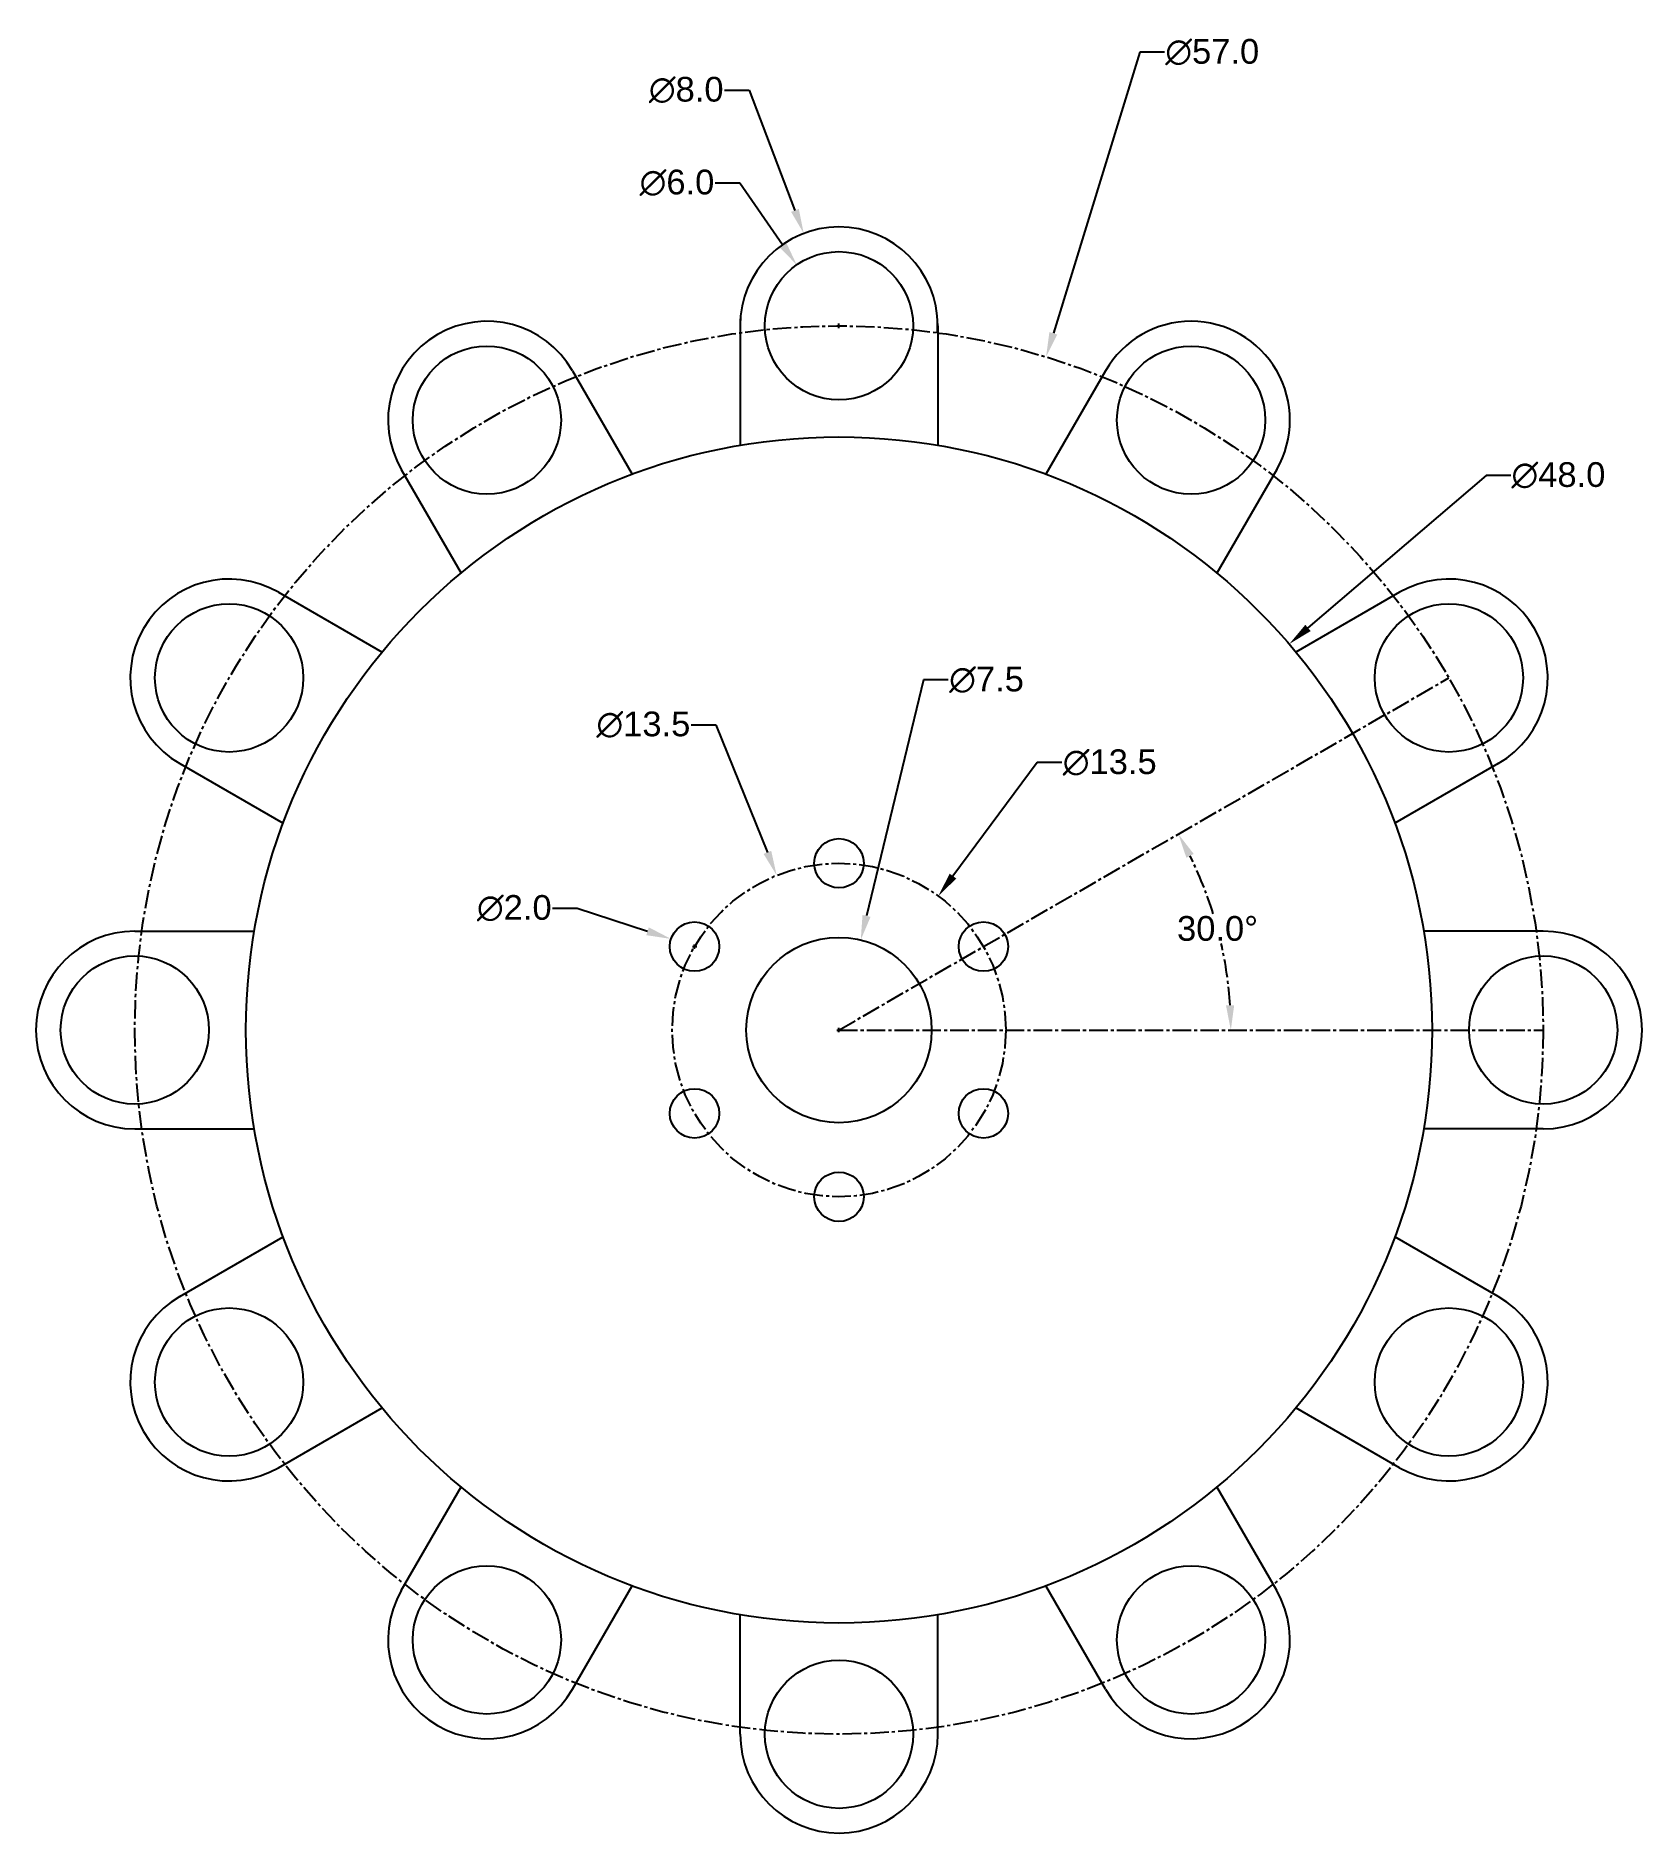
# Model space of a CAD drawing. Header units: millimetres. Extents: x 57 to 876, y -1 to 679.
# Drawn here: x 257.9 to 322.9, y 282.6 to 355.3 of the extents above; entities that cross this region are included whole.
import ezdxf

# ---------------------------------------------------------------- set-up
doc = ezdxf.new("R2010")
doc.units = ezdxf.units.MM
doc.header["$MEASUREMENT"] = 0
doc.linetypes.add('CENTER2', pattern=[1.125, 0.75, -0.125, 0.125, -0.125])
doc.styles.get("Standard").update_dxf_attribs({"font": 'arial.ttf'})
doc.dimstyles.get("Standard").update_dxf_attribs({"dimtxt": 1, "dimasz": 1, "dimexe": 0.18, "dimexo": 0.0625, "dimgap": 0.09, "dimtad": 0, "dimtih": 1, "dimtoh": 1, "dimdec": 1, "dimzin": 0, "dimdsep": 46, "dimtxsty": 'Standard', "dimcen": 0.09, "dimclre": 2, "dimclrt": 4, "dimadec": 1, "dimazin": 0, "dimtfac": 1, "dimtdec": 1, "dimtofl": 0, "dimtmove": 0, "dimatfit": 3, "dimfxl": 1, "dimtolj": 1, "dimtzin": 0, "dimarcsym": 0})

msp = doc.modelspace()

# ---------------------------------------------------------------- blocks, each defined once
blk = doc.blocks.new('*U123')
at = {"color": 7, "true_color": 0xffffff}
blk.add_circle((0, 0), 1, dxfattribs=at)
blk = doc.blocks.new('*U124')
at = {"color": 0, "linetype": 'ByBlock', "lineweight": -2, "transparency": 16777216}
blk.add_blockref('*U123', (1736.496, 532.747), dxfattribs=at)
for p, rotation in [((1730.65, 529.372), 59.99999999999999), ((1742.342, 529.372), 299.9999999999999), ((1730.65, 522.622), 120), ((1742.342, 522.622), 240), ((1736.496, 519.247), 180)]:
    blk.add_blockref('*U123', p, dxfattribs=dict(at, rotation=rotation))
blk = doc.blocks.new('*U134')
at = {"color": 7, "true_color": 0xffffff}
for p, q in [((-4, 0.418), (-4, -4.418)), ((4, 0.418), (4, -4.418))]:
    blk.add_line(p, q, dxfattribs=at)
blk.add_circle((0, 0.418), 3, dxfattribs=at)
blk.add_arc((0, 0.418), 4, 0, 180, dxfattribs=at)
blk = doc.blocks.new('*U135')
at = {"color": 0, "linetype": 'ByBlock', "lineweight": -2, "transparency": 16777216}
blk.add_blockref('*U134', (1736.496, 554.079), dxfattribs=at)
for p, rotation in [((1722.455, 550.317), 29.99999999999999), ((1712.176, 540.038), 59.99999999999999), ((1708.414, 525.997), 90), ((1712.176, 511.956), 120), ((1722.455, 501.677), 150)]:
    blk.add_blockref('*U134', p, dxfattribs=dict(at, rotation=rotation))
blk = doc.blocks.new('*U139')
at = {"color": 7, "true_color": 0xffffff}
for p, q in [((-4, 0.418), (-4, -4.418)), ((4, 0.418), (4, -4.418))]:
    blk.add_line(p, q, dxfattribs=at)
blk.add_circle((0, 0.418), 3, dxfattribs=at)
blk.add_arc((0, 0.418), 4, 0, 180, dxfattribs=at)
blk = doc.blocks.new('*U141')
at = {"color": 0, "linetype": 'ByBlock', "lineweight": -2, "transparency": 16777216}
blk.add_blockref('*U139', (1736.496, 554.079), dxfattribs=at)
for p, rotation in [((1722.455, 550.317), 29.99999999999999), ((1712.176, 540.038), 59.99999999999999), ((1708.414, 525.997), 90), ((1712.176, 511.956), 120), ((1722.455, 501.677), 150)]:
    blk.add_blockref('*U139', p, dxfattribs=dict(at, rotation=rotation))
blk = doc.blocks.new('*D142')
at = {"color": 0, "lineweight": -2, "transparency": 16777216}
for p, q in [((302.578, 354.636), (299.078, 343.258)), ((303.578, 354.636), (302.578, 354.636))]:
    blk.add_line(p, q, dxfattribs=at)
at = {"color": 2, "lineweight": -2, "transparency": 16777216}
for p, q in [((290.313, 315.062), (290.493, 315.062)), ((290.403, 314.972), (290.403, 315.152))]:
    blk.add_line(p, q, dxfattribs=at)
at = {"color": 0, "transparency": 16777216}
blk.add_solid([(298.918, 343.307), (299.237, 343.209), (298.784, 342.302)], dxfattribs=at)
at = {"layer": 'Defpoints', "color": 0, "transparency": 16777216}
for p in [(298.784, 342.302), (282.023, 287.822)]:
    blk.add_point(p, dxfattribs=at)
at = {"color": 4, "transparency": 16777216, "insert": (305.509, 354.636), "char_height": 1, "attachment_point": 5}
blk.add_mtext('\\A1;∅57.0', dxfattribs=at)
blk = doc.blocks.new('*D143')
at = {"color": 0, "lineweight": -2, "transparency": 16777216}
for p, q in [((285.389, 349.348), (286.389, 349.348)), ((286.389, 349.348), (288.123, 346.848))]:
    blk.add_line(p, q, dxfattribs=at)
at = {"color": 2, "lineweight": -2, "transparency": 16777216}
for p, q in [((290.313, 343.562), (290.493, 343.562)), ((290.403, 343.472), (290.403, 343.652))]:
    blk.add_line(p, q, dxfattribs=at)
at = {"color": 0, "transparency": 16777216}
blk.add_solid([(288.26, 346.943), (287.986, 346.753), (288.693, 346.027)], dxfattribs=at)
at = {"layer": 'Defpoints', "color": 0, "transparency": 16777216}
for p in [(288.693, 346.027), (292.114, 341.097)]:
    blk.add_point(p, dxfattribs=at)
at = {"color": 4, "transparency": 16777216, "insert": (283.846, 349.348), "char_height": 1, "attachment_point": 5}
blk.add_mtext('\\A1;∅6.0', dxfattribs=at)
blk = doc.blocks.new('*D144')
at = {"color": 0, "lineweight": -2, "transparency": 16777216}
for p, q in [((285.763, 353.103), (286.763, 353.103)), ((286.763, 353.103), (288.621, 348.234))]:
    blk.add_line(p, q, dxfattribs=at)
at = {"color": 2, "lineweight": -2, "transparency": 16777216}
for p, q in [((290.313, 343.562), (290.493, 343.562)), ((290.403, 343.472), (290.403, 343.652))]:
    blk.add_line(p, q, dxfattribs=at)
at = {"color": 0, "transparency": 16777216}
blk.add_solid([(288.777, 348.293), (288.465, 348.174), (288.977, 347.299)], dxfattribs=at)
at = {"layer": 'Defpoints', "color": 0, "transparency": 16777216}
for p in [(288.977, 347.299), (291.83, 339.825)]:
    blk.add_point(p, dxfattribs=at)
at = {"color": 4, "transparency": 16777216, "insert": (284.22, 353.103), "char_height": 1, "attachment_point": 5}
blk.add_mtext('\\A1;∅8.0', dxfattribs=at)
blk = doc.blocks.new('*D146')
at = {"color": 0, "lineweight": -2, "transparency": 16777216}
for p, q in [((316.588, 337.509), (309.384, 331.333)), ((317.588, 337.509), (316.588, 337.509))]:
    blk.add_line(p, q, dxfattribs=at)
at = {"color": 2, "lineweight": -2, "transparency": 16777216}
for p, q in [((290.313, 315.062), (290.493, 315.062)), ((290.403, 314.972), (290.403, 315.152))]:
    blk.add_line(p, q, dxfattribs=at)
at = {"color": 0, "transparency": 16777216}
blk.add_solid([(309.275, 331.46), (309.492, 331.207), (308.625, 330.682)], dxfattribs=at)
at = {"layer": 'Defpoints', "color": 0, "transparency": 16777216}
for p in [(308.625, 330.682), (272.182, 299.442)]:
    blk.add_point(p, dxfattribs=at)
at = {"color": 4, "transparency": 16777216, "insert": (319.519, 337.509), "char_height": 1, "attachment_point": 5}
blk.add_mtext('\\A1;∅48.0', dxfattribs=at)
blk = doc.blocks.new('*D147')
at = {"color": 0, "lineweight": -2, "transparency": 16777216}
for p, q in [((298.423, 325.887), (295.017, 321.289)), ((299.423, 325.887), (298.423, 325.887))]:
    blk.add_line(p, q, dxfattribs=at)
at = {"color": 2, "lineweight": -2, "transparency": 16777216}
for p, q in [((290.313, 315.062), (290.493, 315.062)), ((290.403, 314.972), (290.403, 315.152))]:
    blk.add_line(p, q, dxfattribs=at)
at = {"color": 0, "transparency": 16777216}
blk.add_solid([(294.883, 321.389), (295.151, 321.19), (294.422, 320.486)], dxfattribs=at)
at = {"layer": 'Defpoints', "color": 0, "transparency": 16777216}
for p in [(294.422, 320.486), (286.385, 309.638)]:
    blk.add_point(p, dxfattribs=at)
at = {"color": 4, "transparency": 16777216, "insert": (301.36, 325.887), "char_height": 1, "attachment_point": 5}
blk.add_mtext('\\A1;∅13.5', dxfattribs=at)
blk = doc.blocks.new('*D148')
at = {"color": 0, "lineweight": -2, "transparency": 16777216}
for p, q in [((293.825, 329.232), (291.518, 319.679)), ((294.825, 329.232), (293.825, 329.232))]:
    blk.add_line(p, q, dxfattribs=at)
at = {"color": 2, "lineweight": -2, "transparency": 16777216}
for p, q in [((290.313, 315.062), (290.493, 315.062)), ((290.403, 314.972), (290.403, 315.152))]:
    blk.add_line(p, q, dxfattribs=at)
at = {"color": 0, "transparency": 16777216}
blk.add_solid([(291.356, 319.719), (291.68, 319.64), (291.284, 318.707)], dxfattribs=at)
at = {"layer": 'Defpoints', "color": 0, "transparency": 16777216}
for p in [(291.284, 318.707), (289.523, 311.417)]:
    blk.add_point(p, dxfattribs=at)
at = {"color": 4, "transparency": 16777216, "insert": (296.373, 329.232), "char_height": 1, "attachment_point": 5}
blk.add_mtext('\\A1;∅7.5', dxfattribs=at)
blk = doc.blocks.new('*D149')
at = {"color": 0, "lineweight": -2, "transparency": 16777216}
for p, q in [((284.424, 327.417), (285.424, 327.417)), ((285.424, 327.417), (287.506, 322.25))]:
    blk.add_line(p, q, dxfattribs=at)
at = {"color": 2, "lineweight": -2, "transparency": 16777216}
for p, q in [((290.313, 315.062), (290.493, 315.062)), ((290.403, 314.972), (290.403, 315.152))]:
    blk.add_line(p, q, dxfattribs=at)
at = {"color": 0, "transparency": 16777216}
blk.add_solid([(287.661, 322.313), (287.352, 322.188), (287.88, 321.323)], dxfattribs=at)
at = {"layer": 'Defpoints', "color": 0, "transparency": 16777216}
for p in [(287.88, 321.323), (292.927, 308.802)]:
    blk.add_point(p, dxfattribs=at)
at = {"color": 4, "transparency": 16777216, "insert": (282.487, 327.417), "char_height": 1, "attachment_point": 5}
blk.add_mtext('\\A1;∅13.5', dxfattribs=at)
blk = doc.blocks.new('*D150')
at = {"color": 0, "lineweight": -2, "transparency": 16777216}
for p, q in [((278.804, 319.99), (279.804, 319.99)), ((279.804, 319.99), (282.657, 319.058))]:
    blk.add_line(p, q, dxfattribs=at)
at = {"color": 2, "lineweight": -2, "transparency": 16777216}
for p, q in [((284.468, 318.437), (284.648, 318.437)), ((284.558, 318.347), (284.558, 318.527))]:
    blk.add_line(p, q, dxfattribs=at)
at = {"color": 0, "transparency": 16777216}
blk.add_solid([(282.708, 319.217), (282.605, 318.9), (283.607, 318.748)], dxfattribs=at)
at = {"layer": 'Defpoints', "color": 0, "transparency": 16777216}
for p in [(283.607, 318.748), (285.508, 318.127)]:
    blk.add_point(p, dxfattribs=at)
at = {"color": 4, "transparency": 16777216, "insert": (277.262, 319.99), "char_height": 1, "attachment_point": 5}
blk.add_mtext('\\A1;∅2.0', dxfattribs=at)
blk = doc.blocks.new('*D152')
at = {"color": 0, "linetype": 'CENTER2', "lineweight": -2, "transparency": 16777216}
for start, end in [(17.26013, 26.38655), (3.61345, 12.76353)]:
    blk.add_arc((290.403, 315.062), 15.859, start, end, dxfattribs=at)
at = {"color": 0, "linetype": 'CENTER2', "transparency": 16777216}
for points in [[(304.463, 322.031), (304.757, 322.189), (304.138, 322.992)], [(306.397, 316.067), (306.064, 316.056), (306.262, 315.062)]]:
    blk.add_solid(points, dxfattribs=at)
at = {"layer": 'Defpoints', "color": 0, "linetype": 'CENTER2', "transparency": 16777216}
for p in [(315.085, 329.312), (306.021, 317.816), (290.403, 315.062), (290.403, 315.062), (318.903, 315.062)]:
    blk.add_point(p, dxfattribs=at)
at = {"color": 4, "linetype": 'CENTER2', "transparency": 16777216, "insert": (305.722, 319.167), "char_height": 1, "attachment_point": 5}
blk.add_mtext('\\A1;30.0°', dxfattribs=at)

# ---------------------------------------------------------------- dimensions: what is measured, and where the dimension line sits
at = {"color": 7, "true_color": 0xffffff}
for p1, p2, picture, middle in [((282.023, 287.822), (298.784, 342.302), '*D142', (305.509, 354.636)), ((291.83, 339.825), (288.977, 347.299), '*D144', (284.22, 353.103)), ((292.114, 341.097), (288.693, 346.027), '*D143', (283.846, 349.348)), ((272.182, 299.442), (308.625, 330.682), '*D146', (319.519, 337.509)), ((289.523, 311.417), (291.284, 318.707), '*D148', (296.373, 329.232)), ((292.927, 308.802), (287.88, 321.323), '*D149', (282.487, 327.417)), ((286.385, 309.638), (294.422, 320.486), '*D147', (301.36, 325.887)), ((285.508, 318.127), (283.607, 318.748), '*D150', (277.262, 319.99))]:
    dim = msp.add_diameter_dim_2p(p1=p1, p2=p2, dimstyle='Standard', dxfattribs=at)
    dim.commit()
    dim.dimension.update_dxf_attribs({"geometry": picture, "text_midpoint": middle, "dimtype": 163})
at = {"color": 7, "linetype": 'CENTER2', "true_color": 0xffffff}
dim = msp.add_angular_dim_2l(base=(306.021, 317.816), line1=((290.403, 315.062), (315.085, 329.312)), line2=((290.403, 315.062), (318.903, 315.062)), dimstyle='Standard', dxfattribs=at)
dim.commit()
dim.dimension.update_dxf_attribs({"geometry": '*D152', "text_midpoint": (305.722, 319.167)})

# ---------------------------------------------------------------- linework, layer by layer
at = {"color": 7, "true_color": 0xffffff}
for p, q in [((286.413, 343.281), (286.413, 343.843)), ((286.413, 343.281), (286.413, 343.843)), ((294.394, 343.281), (294.394, 343.843))]:
    msp.add_line(p, q, dxfattribs=at)
at = {"color": 7, "linetype": 'CENTER2', "true_color": 0xffffff}
for q in [(315.085, 329.312), (318.903, 315.062)]:
    msp.add_line((290.403, 315.062), q, dxfattribs=at)
for radius in [28.5, 6.75]:
    msp.add_circle((290.403, 315.062), radius, dxfattribs=at)
at = {"color": 7, "true_color": 0xffffff}
for radius in [24, 3.75]:
    msp.add_circle((290.403, 315.062), radius, dxfattribs=at)

# ---------------------------------------------------------------- block references
for name in ['*U135', '*U124']:
    msp.add_blockref(name, (-1446.093, -210.935), dxfattribs=at)
at = {"color": 7, "true_color": 0xffffff, "rotation": 180}
msp.add_blockref('*U141', (2026.9, 841.059), dxfattribs=at)

msp.set_redraw_order([(e.dxf.handle, doc.entitydb.next_handle()) for e in msp.query("TEXT MTEXT ATTDEF DIMENSION ARC_DIMENSION")])  # texts and dimensions are drawn at this point

doc.saveas('drawing.dxf')
